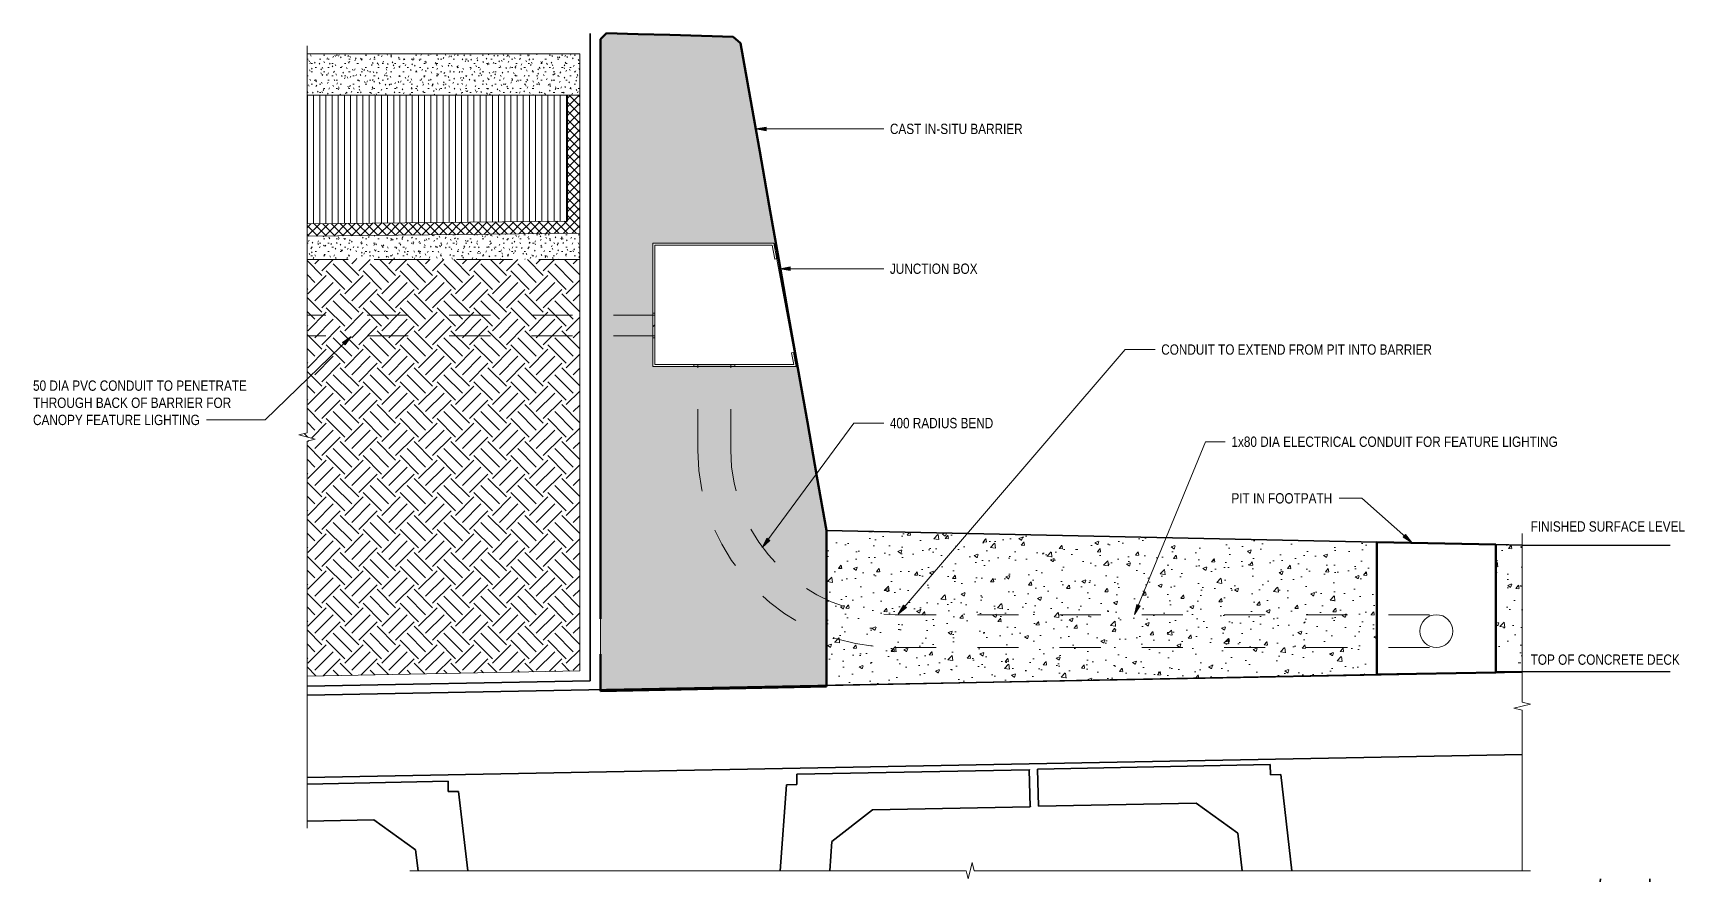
# Model space of a CAD drawing. Header units: metres. Extents: x 0.2 to 15.9, y 2.7 to 23.5.
# Drawn here: x 11.867 to 15.885, y 21.132 to 23.195 of the extents above; entities that cross this region are included whole.
import ezdxf

# ---------------------------------------------------------------- set-up
doc = ezdxf.new("R2010")
doc.units = ezdxf.units.M
doc.linetypes.add('JacobsDash', pattern=[0.0045, 0.003, -0.0015])
for name, color, linetype, lineweight in [('A-DETL', 7, 'Continuous', 13), ('A-DETL-GENF', 7, 'Continuous', 9), ('A-FLOR', 7, 'Continuous', 50), ('A-FLOR-HDLN', 7, 'JacobsDash', 18), ('A-FLOR-PATT', 7, 'Continuous', 50), ('G-ANNO-TEXT', 7, 'Continuous', 9), ('S-BEAM', 7, 'Continuous', 50)]:
    doc.layers.add(name, color=color, linetype=linetype, lineweight=lineweight)
doc.styles.add('Arial Narrow_3', font='ARIALN.TTF', dxfattribs={"height": 0.025})
pattern_1 = [(0, (12.939018, 22.258), (0.04064, 0.01016), [0.00335, -0.02713, 0.00335, -0.18969]), (0, (12.939018, 22.258), (0.04064, 0.01016), [-0.03383, -0.02713, 0.00335, -0.05761, -0.1016]), (0, (12.939018, 22.258), (0.04064, 0.01016), [-0.12192, 0.00335, -0.02713, 0.00335, -0.06777]), (0, (12.939018, 22.258), (0.04064, 0.01016), [-0.15575, -0.01697, 0.00335, -0.04745]), (120, (12.955018, 22.263), (-0.02911882, 0.03011527), [0.00335, -0.02713, 0.00335, -0.18969]), (120, (12.955018, 22.263), (-0.02911882, 0.03011527), [-0.03383, -0.02713, 0.00335, -0.05761, -0.1016]), (120, (12.955018, 22.263), (-0.02911882, 0.03011527), [-0.12192, 0.00335, -0.02713, 0.00335, -0.06777]), (120, (12.955018, 22.263), (-0.02911882, 0.03011527), [-0.15575, -0.01697, 0.00335, -0.04745]), (240, (12.960018, 22.284), (-0.01152118, -0.04027527), [0.00335, -0.02713, 0.00335, -0.18969]), (240, (12.960018, 22.284), (-0.01152118, -0.04027527), [-0.03383, -0.02713, 0.00335, -0.05761, -0.1016]), (240, (12.960018, 22.284), (-0.01152118, -0.04027527), [-0.12192, 0.00335, -0.02713, 0.00335, -0.06777]), (240, (12.960018, 22.284), (-0.01152118, -0.04027527), [-0.15575, -0.01697, 0.00335, -0.04745])]
pattern_2 = [(50, (12.93902, 22.258), (0.0925501, -0.0080936), [0.00968, -0.10645]), (355, (12.93902, 22.258), (-0.017899, 0.0970593), [0.00774, -0.08516]), (100.451, (12.94702, 22.258), (0.074652, 0.0889572), [0.00822, -0.09047]), (46.184, (12.93902, 22.284), (0.137706, -0.0213563), [0.01452, -0.15968]), (96.636, (12.95102, 22.282), (0.120603, 0.125689), [0.01234, -0.1357]), (351.184, (12.93902, 22.284), (0.1205986, 0.125692), [0.01161, -0.12774]), (21, (12.95202, 22.278), (0.0770223, -0.051948), [0.00968, -0.10645]), (326, (12.95202, 22.278), (0.0314006, 0.0935675), [0.00774, -0.08516]), (71.451, (12.95902, 22.273), (0.1084195, 0.0416117), [0.00822, -0.09047]), (37.5, (12.939018, 22.258), (0.00156777, 0.04294984), [0.00034, -0.08379, 0.00034, -0.08612, -0.08548]), (37.5, (12.939018, 22.258), (0.00156777, 0.04294984), [-0.17058, 0.00034, -0.08515]), (7.5, (12.93902, 22.258), (0.0339471, 0.0508964), [0.00034, -0.04895, 0.00034, -0.08186, -0.03258]), (7.5, (12.93902, 22.258), (0.0339471, 0.0508964), [-0.13148, 0.00034, -0.03225]), (327.5, (12.911018, 22.258), (0.06888044, -0.0029161), [0.00034, -0.03192, 0.00034, -0.10031, -0.13355]), (327.5, (12.911018, 22.258), (0.06888044, -0.0029161), [-0.1329, 0.00034, -0.13321]), (317.5, (12.89802, 22.258), (0.0752463, 0.0129182), [0.00034, -0.0416, 0.00034, -0.0665, -0.09484]), (317.5, (12.89802, 22.258), (0.0752463, 0.0129182), [-0.10877, 0.00034, -0.0945])]

msp = doc.modelspace()

# ---------------------------------------------------------------- texts
at = {"layer": 'G-ANNO-TEXT', "insert": (11.8665, 22.3508), "char_height": 0.025, "attachment_point": 1, "style": 'Arial Narrow_3', "bg_fill": 3, "box_fill_scale": 1, "bg_fill_color": 256, "bg_fill_transparency": 0}
msp.add_mtext('50 DIA PVC CONDUIT TO PENETRATE ', dxfattribs=at)

# ---------------------------------------------------------------- blocks, each defined once
blk = doc.blocks.new('06_SFR_GCT_Girder_SuperT_BR08Edge_CS - Super T - 1815-6266069-DRG - 2873174 - SECTION 5')
at = {"layer": 'S-BEAM', "lineweight": 35}
for p, q in [((-1209.7947, 21.417), (-1210.3605, 21.4056)), ((-1210.3605, 21.4056), (-1210.3587, 21.3157)), ((-1209.7942, 21.392), (-1209.7947, 21.417)), ((-1209.7692, 21.3925), (-1209.7942, 21.392)), ((-1209.7424, 21.159), (-1209.7692, 21.3925)), ((-1210.3587, 21.3157), (-1209.9751, 21.3233)), ((-1209.9751, 21.3233), (-1209.8737, 21.2503)), ((-1209.8737, 21.2503), (-1209.8632, 21.159)), ((-1208.9912, 21.139), (-1208.9918, 21.1317)), ((-1208.8714, 21.1317), (-1208.8709, 21.139))]:
    blk.add_line(p, q, dxfattribs=at)
at = {"layer": 'S-BEAM'}
for p, q in [((-1210.3605, 21.4056), (-1210.3605, 21.4057)), ((-1209.7947, 21.417), (-1209.7947, 21.4171)), ((-1209.7942, 21.3921), (-1209.7942, 21.392)), ((-1209.7692, 21.3926), (-1209.7692, 21.3925))]:
    blk.add_line(p, q, dxfattribs=at)
blk = doc.blocks.new('CS_DET_BreakLine_ViewScale - Std Break-8598023-DRG - 2873174 - SECTION 5')
at = {"layer": 'A-DETL-GENF'}
for p, q in [((-1212.138, 22.2235), (-1212.138, 23.1647)), ((-1212.158, 22.2185), (-1212.138, 22.2235)), ((-1212.118, 22.2085), (-1212.158, 22.2185)), ((-1212.138, 22.2035), (-1212.118, 22.2085)), ((-1212.138, 21.2623), (-1212.138, 22.2035))]:
    blk.add_line(p, q, dxfattribs=at)
blk = doc.blocks.new('CS_DET_BreakLine_ViewScale - Std Break-8911364-DRG - 2873174 - SECTION 5')
at = {"layer": 'A-DETL-GENF'}
for p, q in [((-1209.1817, 21.979), (-1209.1817, 21.569)), ((-1209.1617, 21.564), (-1209.2017, 21.554)), ((-1209.2017, 21.554), (-1209.1817, 21.549)), ((-1209.1817, 21.569), (-1209.1617, 21.564)), ((-1209.1817, 21.549), (-1209.1817, 21.159))]:
    blk.add_line(p, q, dxfattribs=at)
blk = doc.blocks.new('CS_DET_BreakLine_ViewScale - Std Break-8911365-DRG - 2873174 - SECTION 5')
at = {"layer": 'A-DETL-GENF'}
for p, q in [((-1210.5198, 21.179), (-1210.5298, 21.139)), ((-1210.5148, 21.159), (-1210.5198, 21.179)), ((-1210.5348, 21.159), (-1211.8878, 21.159)), ((-1210.5298, 21.139), (-1210.5348, 21.159)), ((-1209.1617, 21.159), (-1210.5148, 21.159))]:
    blk.add_line(p, q, dxfattribs=at)

# ---------------------------------------------------------------- hatches: boundary and pattern name
at = {"layer": 'A-DETL-GENF'}
h = msp.add_hatch(dxfattribs=at)
h.set_pattern_fill('FP_6', color=256, style=0, pattern_type=2)
h.set_pattern_definition(pattern_1)
h.paths.add_polyline_path([(13.1966, 23.0447), (13.1966, 23.1447), (12.533, 23.1447), (12.533, 23.0447), (13.1666, 23.0447)])
h = msp.add_hatch(dxfattribs=at)
h.set_pattern_fill('FP_8', color=256, style=0, pattern_type=2)
h.set_pattern_definition([(45, (12.939018, 22.258), (-0.0106066, 0.0106066), []), (135, (12.939018, 22.258), (-0.0106066, -0.0106066), [])])
h.paths.add_polyline_path([(12.533, 22.7013), (13.1966, 22.7086), (13.1966, 23.0447), (13.1666, 23.0447), (13.1666, 22.7383), (12.533, 22.7313), (12.533, 22.7024)])
h = msp.add_hatch(dxfattribs=at)
h.set_pattern_fill('FP_9', color=256, style=0, pattern_type=2)
h.set_pattern_definition([(90, (12.939018, 22.258), (-0.015, 9e-19), [])])
h.paths.add_polyline_path([(12.533, 22.7313), (13.1666, 22.7383), (13.1666, 23.0447), (12.533, 23.0447), (12.533, 22.7383)])
h = msp.add_hatch(dxfattribs=at)
h.set_pattern_fill('FP_6', color=256, style=0, pattern_type=2)
h.set_pattern_definition(pattern_1)
h.paths.add_polyline_path([(13.1966, 22.6447), (13.1966, 22.7086), (12.533, 22.7013), (12.533, 22.6447), (13.1022, 22.6447)])
at = {"layer": 'A-DETL-GENF', "true_color": 0x808080}
for points in [[(13.6717, 22.6696), (13.6718, 22.6696), (13.6693, 22.683), (13.6692, 22.6829)], [(13.6718, 22.6696), (13.6748, 22.6702), (13.6723, 22.6835), (13.6693, 22.683)], [(13.676, 22.647), (13.6789, 22.6475), (13.6766, 22.6603), (13.6736, 22.6598), (13.675, 22.6522)], [(13.7187, 22.4083), (13.7199, 22.4085), (13.7179, 22.4193), (13.7167, 22.4191)], [(13.7199, 22.4085), (13.7216, 22.4088), (13.7196, 22.4197), (13.7179, 22.4193)], [(13.7227, 22.3864), (13.7239, 22.3866), (13.7213, 22.4006), (13.7201, 22.4004)], [(13.7239, 22.3866), (13.7256, 22.387), (13.7231, 22.401), (13.7213, 22.4006)]]:
    msp.add_hatch(color=8, dxfattribs=at).paths.add_polyline_path(points)
at = {"layer": 'A-DETL-GENF'}
h = msp.add_hatch(dxfattribs=at)
h.set_pattern_fill('FP_7', color=256, style=0, pattern_type=2)
h.set_pattern_definition([(315, (12.93902, 22.258), (0.0898026, 0), [0.0635, -0.0635]), (315, (12.95602, 22.275), (0.0898026, 0), [0.0635, -0.0635]), (315, (12.97302, 22.292), (0.0898026, 0), [0.0635, -0.0635]), (45, (12.98402, 22.292), (0, 0.0898026), [0.0635, -0.0635]), (45, (13.00102, 22.275), (0, 0.0898026), [0.0635, -0.0635]), (45, (13.01802, 22.258), (0, 0.0898026), [0.0635, -0.0635])])
h.paths.add_polyline_path([(12.533, 21.6323), (13.1966, 21.6447), (13.1966, 22.6447), (12.533, 22.6447), (12.533, 22.2235), (12.513, 22.2185), (12.553, 22.2085), (12.533, 22.2035), (12.533, 21.6591)])
h = msp.add_hatch(dxfattribs=at)
h.set_pattern_fill('FP_11', color=256, style=0, pattern_type=2)
h.set_pattern_definition([(45, (12.939018, 22.258), (-0.0212132, 0.0212132), [])])
h.paths.add_polyline_path([(13.379, 22.4547), (13.379, 22.5147), (13.374, 22.5147), (13.374, 22.4547)])
at = {"layer": 'A-DETL-GENF', "true_color": 0xffffff}
msp.add_hatch(color=7, dxfattribs=at).paths.add_polyline_path([(13.574, 22.3847), (13.574, 22.3897), (13.474, 22.3897), (13.474, 22.3847)])
at = {"layer": 'A-DETL-GENF'}
h = msp.add_hatch(dxfattribs=at)
h.set_pattern_fill('FP_10', color=256, style=0, pattern_type=2)
h.set_pattern_definition(pattern_2)
h.paths.add_polyline_path([(13.7969, 21.6091), (15.1354, 21.6362), (15.1354, 21.958), (13.7969, 21.9861), (13.7969, 21.6097)])
h.paths.add_polyline_path([(15.4254, 21.6421), (15.4893, 21.6434), (15.4893, 21.9506), (15.4254, 21.952), (15.4254, 21.6591)])
h = msp.add_hatch(dxfattribs=at)
h.set_pattern_fill('FP_10', color=256, style=0, pattern_type=2)
h.set_pattern_definition(pattern_2)
h.paths.add_polyline_path([(13.7969, 21.6097), (13.7969, 21.6097), (13.7969, 21.6097)])
at = {"layer": 'A-FLOR', "true_color": 0xc0c0c0}
for points in [[(13.5699, 23.1862), (13.5698, 23.1863), (13.2617, 23.1954), (13.2617, 23.1953), (13.5699, 23.1862)], [(13.5879, 23.1707), (13.5879, 23.1708), (13.5879, 23.1707)], [(13.6589, 22.7679), (13.6009, 23.097), (13.6508, 22.8141), (13.6575, 22.7758)], [(13.7968, 21.8276), (13.7969, 21.9184), (13.7968, 21.8343)]]:
    msp.add_hatch(color=9, dxfattribs=at).paths.add_polyline_path(points)
at = {"layer": 'A-FLOR-PATT', "true_color": 0xc0c0c0}
h = msp.add_hatch(color=9, dxfattribs=at)
h.paths.add_polyline_path([(13.2469, 21.5992), (13.7969, 21.6097), (13.7968, 21.9861), (13.5879, 23.1707), (13.5699, 23.1862), (13.2617, 23.1953), (13.2467, 23.1808), (13.2469, 21.5992)])
h.paths.add_polyline_path([(13.374, 22.3847), (13.374, 22.6847), (13.669, 22.6847), (13.6693, 22.683), (13.6723, 22.6835), (13.6748, 22.6702), (13.6718, 22.6696), (13.6736, 22.6598), (13.6766, 22.6603), (13.6789, 22.6475), (13.676, 22.647), (13.7179, 22.4193), (13.7196, 22.4197), (13.7216, 22.4088), (13.7199, 22.4085), (13.7213, 22.4006), (13.7231, 22.401), (13.7256, 22.387), (13.7239, 22.3866), (13.7243, 22.3847), (13.474, 22.3847)])
at = {"layer": 'G-ANNO-TEXT'}
for points in [[(13.6252, 22.9625), (13.6502, 22.9581), (13.6502, 22.9669)], [(13.6838, 22.6225), (13.7088, 22.6181), (13.7088, 22.6269)], [(12.6407, 22.4576), (12.6197, 22.4434), (12.6258, 22.4371)], [(13.6407, 21.9445), (13.659, 21.962), (13.6519, 21.9672)], [(15.2211, 21.9569), (15.2052, 21.9767), (15.1994, 21.9701)], [(13.9715, 21.7826), (13.9911, 21.7988), (13.9844, 21.8045)], [(14.5462, 21.7815), (14.5597, 21.803), (14.5516, 21.8063)]]:
    msp.add_hatch(color=256, dxfattribs=at).paths.add_polyline_path(points)

# ---------------------------------------------------------------- linework, layer by layer
at = {"layer": 'A-DETL', "color": 5, "lineweight": 35, "true_color": 0x0000ff}
for p in [(13.2216, 23.1947), (12.533, 21.6073)]:
    msp.add_line(p, (13.2216, 21.6202), dxfattribs=at)
at = {"layer": 'A-DETL', "lineweight": 18}
for p, q in [((13.1966, 23.1447), (12.533, 23.1447)), ((13.1966, 23.0447), (13.1966, 23.1447)), ((12.533, 23.0447), (13.1666, 23.0447)), ((13.1666, 23.0447), (13.1966, 23.0447)), ((13.1666, 23.0447), (13.1666, 22.7383)), ((13.1966, 23.0447), (13.1966, 22.7086)), ((13.1666, 22.7383), (12.533, 22.7313)), ((13.1966, 22.7086), (12.533, 22.7013)), ((13.1966, 21.6447), (13.1966, 22.6447)), ((12.533, 21.6323), (13.1966, 21.6447))]:
    msp.add_line(p, q, dxfattribs=at)
at = {"layer": 'A-DETL', "lineweight": 9}
for p, q in [((13.1966, 22.6447), (13.1966, 22.7086)), ((13.374, 22.6847), (13.374, 22.5147)), ((13.669, 22.6847), (13.374, 22.6847)), ((13.374, 22.5147), (13.374, 22.6847)), ((13.669, 22.6847), (13.374, 22.6847)), ((13.379, 22.5147), (13.379, 22.6797)), ((13.6649, 22.6797), (13.379, 22.6797)), ((13.671, 22.6461), (13.6649, 22.6797)), ((13.676, 22.647), (13.669, 22.6847)), ((13.6723, 22.6835), (13.6731, 22.6836)), ((13.7258, 22.3859), (13.6723, 22.6835)), ((13.7267, 22.386), (13.6731, 22.6836)), ((13.676, 22.647), (13.671, 22.6461)), ((13.374, 22.5147), (13.374, 22.4547)), ((13.379, 22.5147), (13.374, 22.5147)), ((13.379, 22.4547), (13.379, 22.5147)), ((13.374, 22.4547), (13.374, 22.3847)), ((13.374, 22.3847), (13.374, 22.4547)), ((13.374, 22.4547), (13.379, 22.4547)), ((13.379, 22.3897), (13.379, 22.4547)), ((13.474, 22.3847), (13.374, 22.3847)), ((13.474, 22.3897), (13.379, 22.3897)), ((13.474, 22.3847), (13.474, 22.3897)), ((13.474, 22.3897), (13.574, 22.3897)), ((13.574, 22.3847), (13.474, 22.3847)), ((13.717, 22.3897), (13.574, 22.3897)), ((13.574, 22.3897), (13.574, 22.3847)), ((13.723, 22.3847), (13.574, 22.3847)), ((13.7167, 22.4191), (13.7118, 22.4182)), ((13.717, 22.3897), (13.7118, 22.4182)), ((13.723, 22.3847), (13.7167, 22.4191)), ((13.7258, 22.3859), (13.7267, 22.386))]:
    msp.add_line(p, q, dxfattribs=at)
at = {"layer": 'A-DETL', "color": 7, "lineweight": 9, "true_color": 0xffffff}
for p, q in [((13.7243, 22.3847), (13.669, 22.6847)), ((13.374, 22.3847), (13.474, 22.3847)), ((13.574, 22.3847), (13.7243, 22.3847))]:
    msp.add_line(p, q, dxfattribs=at)
at = {"layer": 'A-DETL'}
for p, q in [((13.6692, 22.6829), (13.6723, 22.6835)), ((13.6717, 22.6696), (13.6692, 22.6829)), ((13.6748, 22.6702), (13.6717, 22.6696)), ((13.6723, 22.6835), (13.6748, 22.6702)), ((13.6736, 22.6598), (13.6766, 22.6603)), ((13.676, 22.647), (13.6736, 22.6598)), ((13.6789, 22.6475), (13.676, 22.647)), ((13.6766, 22.6603), (13.6789, 22.6475)), ((13.7196, 22.4197), (13.7167, 22.4191)), ((13.7167, 22.4191), (13.7187, 22.4083)), ((13.7187, 22.4083), (13.7216, 22.4088)), ((13.7216, 22.4088), (13.7196, 22.4197)), ((13.7231, 22.401), (13.7201, 22.4004)), ((13.7201, 22.4004), (13.7227, 22.3864)), ((13.7227, 22.3864), (13.7256, 22.387)), ((13.7256, 22.387), (13.7231, 22.401))]:
    msp.add_line(p, q, dxfattribs=at)
at = {"layer": 'A-DETL', "linetype": 'JacobsDash', "lineweight": 18}
for p, q in [((12.533, 22.6447), (13.1966, 22.6447)), ((13.1966, 22.6447), (12.533, 22.6447))]:
    msp.add_line(p, q, dxfattribs=at)
at = {"layer": 'A-DETL', "color": 143, "linetype": 'JacobsDash', "true_color": 0x78aac8}
for p, q in [((13.379, 22.5097), (12.533, 22.5097)), ((13.379, 22.4597), (12.533, 22.4597)), ((13.484, 22.1814), (13.484, 22.3897)), ((13.564, 22.1814), (13.564, 22.3897)), ((13.964, 21.7814), (15.2804, 21.7814)), ((13.964, 21.7014), (15.2804, 21.7014))]:
    msp.add_line(p, q, dxfattribs=at)
at = {"layer": 'A-DETL', "lineweight": 35}
for p, q in [((15.1354, 21.958), (13.7969, 21.9861)), ((13.7969, 21.9861), (13.7969, 21.6091)), ((15.4893, 21.9506), (15.4254, 21.952)), ((13.7969, 21.6091), (15.1354, 21.6362)), ((15.4254, 21.6421), (15.4893, 21.6434))]:
    msp.add_line(p, q, dxfattribs=at)
at = {"layer": 'A-DETL', "lineweight": 50}
for p, q in [((15.4254, 21.952), (15.1354, 21.958)), ((15.1354, 21.958), (15.1354, 21.6358)), ((15.4254, 21.6409), (15.4254, 21.952)), ((15.1354, 21.6358), (15.4254, 21.6409))]:
    msp.add_line(p, q, dxfattribs=at)
at = {"layer": 'A-DETL', "lineweight": 25}
for p, q in [((15.4893, 21.9506), (15.8493, 21.9506)), ((15.4893, 21.6434), (15.8493, 21.6434))]:
    msp.add_line(p, q, dxfattribs=at)
at = {"layer": 'A-DETL', "color": 143, "true_color": 0x78aac8}
msp.add_circle((15.2804, 21.7414), 0.04, dxfattribs=at)
at = {"layer": 'A-DETL', "color": 143, "linetype": 'JacobsDash', "true_color": 0x78aac8}
for radius in [0.48, 0.4]:
    msp.add_arc((13.964, 22.1814), radius, 180, 270, dxfattribs=at)
at = {"layer": 'A-FLOR'}
for p, q in [((13.2617, 23.1953), (13.2467, 23.1808)), ((13.5879, 23.1707), (13.5699, 23.1862)), ((13.2469, 21.6856), (13.2469, 21.5952)), ((13.2469, 21.5952), (13.7969, 21.6065))]:
    msp.add_line(p, q, dxfattribs=at)
at = {"layer": 'A-FLOR', "lineweight": 35}
for p, q in [((15.4893, 21.6418), (12.533, 21.5856)), ((12.533, 21.3856), (15.4893, 21.4418))]:
    msp.add_line(p, q, dxfattribs=at)
at = {"layer": 'A-FLOR', "flags": 128}
for points in [[(13.5699, 23.1862), (13.4928, 23.1885), (13.4158, 23.1908), (13.3388, 23.193), (13.2617, 23.1953)], [(13.2467, 23.1808), (13.2467, 23.0046), (13.2467, 22.8284), (13.2468, 22.6522), (13.2468, 22.476), (13.2468, 22.2999), (13.2468, 22.1237), (13.2468, 21.9475), (13.2468, 21.7713)], [(13.7968, 21.9861), (13.7736, 22.1177), (13.7504, 22.2494), (13.7272, 22.381), (13.7039, 22.5126), (13.6807, 22.6442), (13.6575, 22.7758), (13.6343, 22.9074), (13.6111, 23.0391), (13.5879, 23.1707)], [(13.7969, 21.6065), (13.7969, 21.6824), (13.7968, 21.7583), (13.7968, 21.8343), (13.7968, 21.9102), (13.7968, 21.9861)]]:
    msp.add_lwpolyline(points, dxfattribs=at)
at = {"layer": 'A-FLOR'}
for points in [[(13.2467, 23.1808), (13.2467, 23.1808), (13.2467, 23.1808), (13.2467, 23.1809)], [(13.5699, 23.1862), (13.5699, 23.1863), (13.5699, 23.1863), (13.5699, 23.1863)], [(13.7968, 21.9862), (13.7968, 21.9862), (13.7968, 21.9861), (13.7968, 21.9861)]]:
    msp.add_open_spline(points, degree=3, dxfattribs=at)
at = {"layer": 'A-FLOR-HDLN'}
msp.add_line((13.2468, 21.7713), (13.2469, 21.6856), dxfattribs=at)
at = {"layer": 'G-ANNO-TEXT'}
for p, q in [((13.6502, 22.9669), (13.6252, 22.9625)), ((13.6252, 22.9625), (13.6502, 22.9581)), ((13.6252, 22.9625), (13.9361, 22.9625)), ((13.6502, 22.9581), (13.6502, 22.9669)), ((13.7088, 22.6269), (13.6838, 22.6225)), ((13.7088, 22.6181), (13.7088, 22.6269)), ((13.6838, 22.6225), (13.7088, 22.6181)), ((13.6838, 22.6225), (13.9361, 22.6225)), ((12.6407, 22.4576), (12.4311, 22.2549)), ((12.6407, 22.4576), (12.6197, 22.4434)), ((12.6197, 22.4434), (12.6258, 22.4371)), ((12.6258, 22.4371), (12.6407, 22.4576)), ((14.5231, 22.426), (14.5961, 22.426)), ((12.4078, 22.2549), (12.2883, 22.2549)), ((12.4311, 22.2549), (12.4078, 22.2549)), ((13.6407, 21.9445), (13.8631, 22.2472)), ((13.8631, 22.2472), (13.9361, 22.2472)), ((14.5462, 21.7815), (14.7187, 22.2019)), ((14.7187, 22.2019), (14.7669, 22.2019)), ((15.0443, 22.0643), (15.0436, 22.0643)), ((15.0989, 22.0643), (15.0443, 22.0643)), ((15.2211, 21.9569), (15.0989, 22.0643)), ((13.6519, 21.9672), (13.6407, 21.9445)), ((13.6407, 21.9445), (13.659, 21.962)), ((13.659, 21.962), (13.6519, 21.9672)), ((15.2052, 21.9767), (15.1994, 21.9701)), ((15.1994, 21.9701), (15.2211, 21.9569)), ((15.2211, 21.9569), (15.2052, 21.9767)), ((13.9844, 21.8045), (13.9715, 21.7826)), ((13.9715, 21.7826), (13.9911, 21.7988)), ((13.9911, 21.7988), (13.9844, 21.8045)), ((14.5516, 21.8063), (14.5462, 21.7815)), ((14.5462, 21.7815), (14.5597, 21.803)), ((14.5597, 21.803), (14.5516, 21.8063))]:
    msp.add_line(p, q, dxfattribs=at)
at = {"layer": 'S-BEAM', "lineweight": 35}
for p, q in [((14.2901, 21.4046), (13.7244, 21.3933)), ((13.7244, 21.3933), (13.7249, 21.3683)), ((14.2919, 21.3146), (14.2901, 21.4046)), ((12.8763, 21.3763), (12.533, 21.3694)), ((12.8768, 21.3513), (12.8763, 21.3763)), ((12.9018, 21.3518), (12.8768, 21.3513)), ((12.924, 21.159), (12.9018, 21.3518)), ((13.6999, 21.3678), (13.6843, 21.159)), ((13.7249, 21.3683), (13.6999, 21.3678)), ((13.8099, 21.2299), (13.9084, 21.3069)), ((13.9084, 21.3069), (14.2919, 21.3146)), ((12.533, 21.2794), (12.6959, 21.2827)), ((12.6959, 21.2827), (12.7973, 21.2097)), ((13.8046, 21.159), (13.8099, 21.2299)), ((12.7973, 21.2097), (12.8032, 21.159))]:
    msp.add_line(p, q, dxfattribs=at)
at = {"layer": 'S-BEAM'}
for p, q in [((14.2901, 21.4047), (14.2901, 21.4046)), ((12.8763, 21.3763), (12.8763, 21.3764)), ((12.8768, 21.3514), (12.8768, 21.3513)), ((12.9018, 21.3519), (12.9018, 21.3518)), ((14.2919, 21.3147), (14.2919, 21.3146))]:
    msp.add_line(p, q, dxfattribs=at)

# ---------------------------------------------------------------- block references
at = {"layer": 'A-DETL-GENF'}
for name in ['CS_DET_BreakLine_ViewScale - Std Break-8598023-DRG - 2873174 - SECTION 5', 'CS_DET_BreakLine_ViewScale - Std Break-8911364-DRG - 2873174 - SECTION 5', 'CS_DET_BreakLine_ViewScale - Std Break-8911365-DRG - 2873174 - SECTION 5']:
    msp.add_blockref(name, (1224.671, 0), dxfattribs=at)
at = {"layer": 'S-BEAM'}
msp.add_blockref('06_SFR_GCT_Girder_SuperT_BR08Edge_CS - Super T - 1815-6266069-DRG - 2873174 - SECTION 5', (1224.671, 0), dxfattribs=at)

msp.set_redraw_order([(e.dxf.handle, doc.entitydb.next_handle()) for e in msp.query("TEXT MTEXT ATTDEF DIMENSION ARC_DIMENSION")])  # texts and dimensions are drawn at this point

# ---------------------------------------------------------------- next in the draw order: texts
at = {"layer": 'G-ANNO-TEXT', "char_height": 0.025, "attachment_point": 1, "style": 'Arial Narrow_3', "bg_fill": 3, "box_fill_scale": 1, "bg_fill_color": 256, "bg_fill_transparency": 0}
for s, insert in [('CAST IN-SITU BARRIER', (13.9511, 22.975)), ('JUNCTION BOX', (13.9511, 22.635)), ('CONDUIT TO EXTEND FROM PIT INTO BARRIER', (14.6111, 22.4385)), ('THROUGH BACK OF BARRIER FOR ', (11.8665, 22.3091)), ('400 RADIUS BEND', (13.9511, 22.2597)), ('1x80 DIA ELECTRICAL CONDUIT FOR FEATURE LIGHTING', (14.7819, 22.2144)), ('PIT IN FOOTPATH', (14.7819, 22.0768)), ('FINISHED SURFACE LEVEL', (15.5098, 22.0084)), ('TOP OF CONCRETE DECK', (15.5098, 21.6847))]:
    msp.add_mtext(s, dxfattribs=dict(at, insert=insert))

# ---------------------------------------------------------------- next in the draw order: linework, layer by layer
at = {"layer": 'G-ANNO-TEXT'}
msp.add_line((13.9715, 21.7826), (14.5231, 22.426), dxfattribs=at)

# ---------------------------------------------------------------- next in the draw order: texts
at = {"layer": 'G-ANNO-TEXT', "insert": (11.8665, 22.2674), "char_height": 0.025, "attachment_point": 1, "style": 'Arial Narrow_3', "bg_fill": 3, "box_fill_scale": 1, "bg_fill_color": 256, "bg_fill_transparency": 0}
msp.add_mtext('CANOPY FEATURE LIGHTING', dxfattribs=at)

doc.saveas('drawing.dxf')
